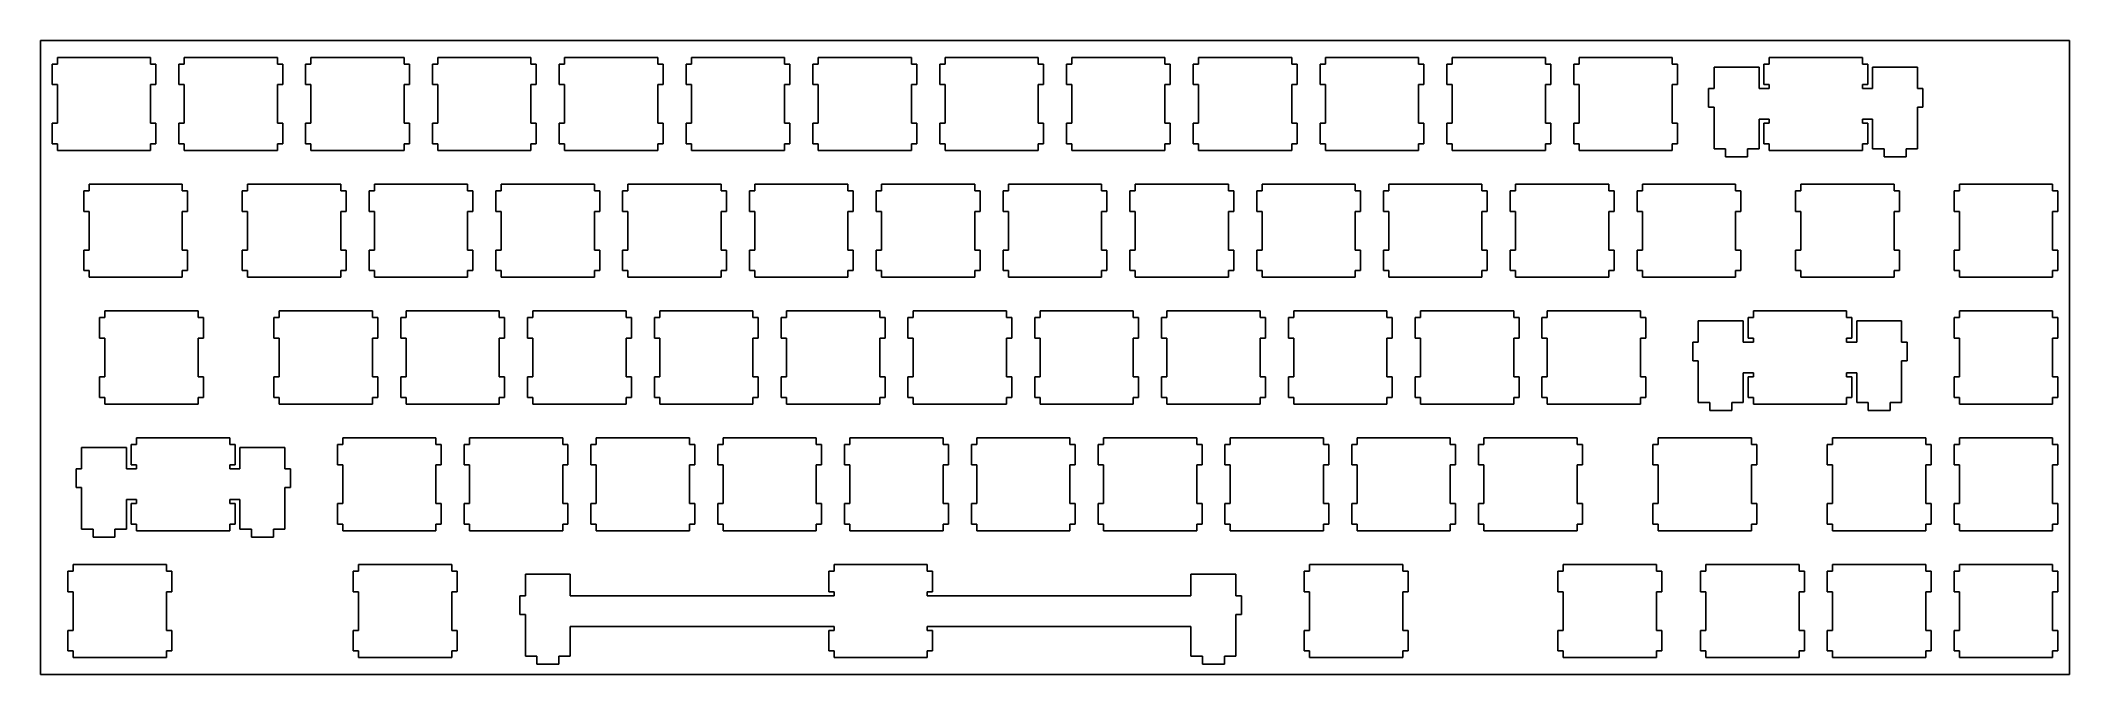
# Model space of a CAD drawing. Extents: x 0 to 305, y 0 to 96.
import ezdxf

# ---------------------------------------------------------------- set-up
doc = ezdxf.new("R2010")
doc.units = 0
doc.layers.get('0').update_dxf_attribs({"linetype": 'CONTINUOUS'})

msp = doc.modelspace()

# ---------------------------------------------------------------- linework, layer by layer
at = {"color": 0}
for p, q in [((0.09508, 95.5075), (304.895, 95.5075)), ((0.09508, 0.25769), (0.09508, 95.5075)), ((304.895, 95.5075), (304.895, 0.25769)), ((2.61965, 91.9826), (1.81901, 91.9826)), ((1.81901, 91.9826), (1.81901, 88.8834)), ((2.61965, 92.9831), (2.61965, 91.9826)), ((16.6192, 92.9831), (2.61965, 92.9831)), ((16.6192, 91.9826), (16.6192, 92.9831)), ((17.4198, 91.9826), (16.6192, 91.9826)), ((17.4198, 88.8834), (17.4198, 91.9826)), ((21.6697, 91.9826), (20.869, 91.9826)), ((20.869, 91.9826), (20.869, 88.8834)), ((21.6697, 92.9831), (21.6697, 91.9826)), ((35.669, 92.9831), (21.6697, 92.9831)), ((35.669, 91.9826), (35.669, 92.9831)), ((36.4698, 91.9826), (35.669, 91.9826)), ((36.4698, 88.8834), (36.4698, 91.9826)), ((40.7197, 91.9826), (39.9189, 91.9826)), ((39.9189, 91.9826), (39.9189, 88.8834)), ((40.7197, 92.9831), (40.7197, 91.9826)), ((54.719, 92.9831), (40.7197, 92.9831)), ((54.719, 91.9826), (54.719, 92.9831)), ((55.5198, 91.9826), (54.719, 91.9826)), ((55.5198, 88.8834), (55.5198, 91.9826)), ((59.7697, 91.9826), (58.9689, 91.9826)), ((58.9689, 91.9826), (58.9689, 88.8834)), ((59.7697, 92.9831), (59.7697, 91.9826)), ((73.769, 92.9831), (59.7697, 92.9831)), ((73.769, 91.9826), (73.769, 92.9831)), ((74.5698, 91.9826), (73.769, 91.9826)), ((74.5698, 88.8834), (74.5698, 91.9826)), ((78.8197, 91.9826), (78.0189, 91.9826)), ((78.0189, 91.9826), (78.0189, 88.8834)), ((78.8197, 92.9831), (78.8197, 91.9826)), ((92.819, 92.9831), (78.8197, 92.9831)), ((92.819, 91.9826), (92.819, 92.9831)), ((93.6184, 91.9826), (92.819, 91.9826)), ((93.6184, 88.8834), (93.6184, 91.9826)), ((97.8683, 91.9826), (97.0689, 91.9826)), ((97.0689, 91.9826), (97.0689, 88.8834)), ((97.8683, 92.9831), (97.8683, 91.9826)), ((111.869, 92.9831), (97.8683, 92.9831)), ((111.869, 91.9826), (111.869, 92.9831)), ((112.668, 91.9826), (111.869, 91.9826)), ((112.668, 88.8834), (112.668, 91.9826)), ((116.918, 91.9826), (116.119, 91.9826)), ((116.119, 91.9826), (116.119, 88.8834)), ((116.918, 92.9831), (116.918, 91.9826)), ((130.919, 92.9831), (116.918, 92.9831)), ((130.919, 91.9826), (130.919, 92.9831)), ((131.72, 91.9826), (130.919, 91.9826)), ((131.72, 88.8834), (131.72, 91.9826)), ((135.97, 91.9826), (135.169, 91.9826)), ((135.169, 91.9826), (135.169, 88.8834)), ((135.97, 92.9831), (135.97, 91.9826)), ((149.969, 92.9831), (135.97, 92.9831)), ((149.969, 91.9826), (149.969, 92.9831)), ((150.77, 91.9826), (149.969, 91.9826)), ((150.77, 88.8834), (150.77, 91.9826)), ((155.02, 91.9826), (154.219, 91.9826)), ((154.219, 91.9826), (154.219, 88.8834)), ((155.02, 92.9831), (155.02, 91.9826)), ((169.019, 92.9831), (155.02, 92.9831)), ((169.019, 91.9826), (169.019, 92.9831)), ((169.82, 91.9826), (169.019, 91.9826)), ((169.82, 88.8834), (169.82, 91.9826)), ((174.07, 91.9826), (173.269, 91.9826)), ((173.269, 91.9826), (173.269, 88.8834)), ((174.07, 92.9831), (174.07, 91.9826)), ((188.069, 92.9831), (174.07, 92.9831)), ((188.069, 91.9826), (188.069, 92.9831)), ((188.87, 91.9826), (188.069, 91.9826)), ((188.87, 88.8834), (188.87, 91.9826)), ((193.12, 91.9826), (192.319, 91.9826)), ((192.319, 91.9826), (192.319, 88.8834)), ((193.12, 92.9831), (193.12, 91.9826)), ((207.119, 92.9831), (193.12, 92.9831)), ((207.119, 91.9826), (207.119, 92.9831)), ((207.92, 91.9826), (207.119, 91.9826)), ((207.92, 88.8834), (207.92, 91.9826)), ((212.17, 91.9826), (211.369, 91.9826)), ((211.369, 91.9826), (211.369, 88.8834)), ((212.17, 92.9831), (212.17, 91.9826)), ((226.169, 92.9831), (212.17, 92.9831)), ((226.169, 91.9826), (226.169, 92.9831)), ((226.97, 91.9826), (226.169, 91.9826)), ((226.97, 88.8834), (226.97, 91.9826)), ((231.22, 91.9826), (230.419, 91.9826)), ((230.419, 91.9826), (230.419, 88.8834)), ((231.22, 92.9831), (231.22, 91.9826)), ((245.219, 92.9831), (231.22, 92.9831)), ((245.219, 91.9826), (245.219, 92.9831)), ((246.02, 91.9826), (245.219, 91.9826)), ((246.02, 88.8834), (246.02, 91.9826)), ((258.269, 91.5127), (251.52, 91.5127)), ((251.52, 91.5127), (251.52, 88.2826)), ((258.269, 88.2826), (258.269, 91.5127)), ((259.795, 91.9826), (258.994, 91.9826)), ((258.994, 91.9826), (258.994, 88.8834)), ((259.795, 92.9831), (259.795, 91.9826)), ((273.794, 92.9831), (259.795, 92.9831)), ((273.794, 91.9826), (273.794, 92.9831)), ((274.595, 91.9826), (273.794, 91.9826)), ((274.595, 88.8834), (274.595, 91.9826)), ((282.069, 91.5127), (275.32, 91.5127)), ((275.32, 91.5127), (275.32, 88.2826)), ((282.069, 88.2826), (282.069, 91.5127)), ((1.81901, 88.8834), (2.61965, 88.8834)), ((2.61965, 88.8834), (2.61965, 83.0834)), ((16.6192, 83.0834), (16.6192, 88.8834)), ((16.6192, 88.8834), (17.4198, 88.8834)), ((20.869, 88.8834), (21.6697, 88.8834)), ((21.6697, 88.8834), (21.6697, 83.0834)), ((35.669, 83.0834), (35.669, 88.8834)), ((35.669, 88.8834), (36.4698, 88.8834)), ((39.9189, 88.8834), (40.7197, 88.8834)), ((40.7197, 88.8834), (40.7197, 83.0834)), ((54.719, 83.0834), (54.719, 88.8834)), ((54.719, 88.8834), (55.5198, 88.8834)), ((58.9689, 88.8834), (59.7697, 88.8834)), ((59.7697, 88.8834), (59.7697, 83.0834)), ((73.769, 83.0834), (73.769, 88.8834)), ((73.769, 88.8834), (74.5698, 88.8834)), ((78.0189, 88.8834), (78.8197, 88.8834)), ((78.8197, 88.8834), (78.8197, 83.0834)), ((92.819, 83.0834), (92.819, 88.8834)), ((92.819, 88.8834), (93.6184, 88.8834)), ((97.0689, 88.8834), (97.8683, 88.8834)), ((97.8683, 88.8834), (97.8683, 83.0834)), ((111.869, 83.0834), (111.869, 88.8834)), ((111.869, 88.8834), (112.668, 88.8834)), ((116.119, 88.8834), (116.918, 88.8834)), ((116.918, 88.8834), (116.918, 83.0834)), ((130.919, 83.0834), (130.919, 88.8834)), ((130.919, 88.8834), (131.72, 88.8834)), ((135.169, 88.8834), (135.97, 88.8834)), ((135.97, 88.8834), (135.97, 83.0834)), ((149.969, 83.0834), (149.969, 88.8834)), ((149.969, 88.8834), (150.77, 88.8834)), ((154.219, 88.8834), (155.02, 88.8834)), ((155.02, 88.8834), (155.02, 83.0834)), ((169.019, 83.0834), (169.019, 88.8834)), ((169.019, 88.8834), (169.82, 88.8834)), ((173.269, 88.8834), (174.07, 88.8834)), ((174.07, 88.8834), (174.07, 83.0834)), ((188.069, 83.0834), (188.069, 88.8834)), ((188.069, 88.8834), (188.87, 88.8834)), ((192.319, 88.8834), (193.12, 88.8834)), ((193.12, 88.8834), (193.12, 83.0834)), ((207.119, 83.0834), (207.119, 88.8834)), ((207.119, 88.8834), (207.92, 88.8834)), ((211.369, 88.8834), (212.17, 88.8834)), ((212.17, 88.8834), (212.17, 83.0834)), ((226.169, 83.0834), (226.169, 88.8834)), ((226.169, 88.8834), (226.97, 88.8834)), ((230.419, 88.8834), (231.22, 88.8834)), ((231.22, 88.8834), (231.22, 83.0834)), ((245.219, 83.0834), (245.219, 88.8834)), ((245.219, 88.8834), (246.02, 88.8834)), ((258.994, 88.8834), (259.795, 88.8834)), ((259.795, 88.8834), (259.795, 88.2826)), ((273.794, 88.2826), (273.794, 88.8834)), ((273.794, 88.8834), (274.595, 88.8834)), ((251.52, 88.2826), (250.694, 88.2826)), ((250.694, 88.2826), (250.694, 85.4837)), ((250.694, 85.4837), (251.52, 85.4837)), ((251.52, 85.4837), (251.52, 79.2138)), ((259.795, 88.2826), (258.269, 88.2826)), ((275.32, 88.2826), (273.794, 88.2826)), ((282.895, 88.2826), (282.069, 88.2826)), ((282.069, 79.2138), (282.069, 85.4837)), ((282.069, 85.4837), (282.895, 85.4837)), ((282.895, 85.4837), (282.895, 88.2826)), ((2.61965, 83.0834), (1.81901, 83.0834)), ((1.81901, 83.0834), (1.81901, 79.9828)), ((17.4198, 83.0834), (16.6192, 83.0834)), ((17.4198, 79.9828), (17.4198, 83.0834)), ((21.6697, 83.0834), (20.869, 83.0834)), ((20.869, 83.0834), (20.869, 79.9828)), ((36.4698, 83.0834), (35.669, 83.0834)), ((36.4698, 79.9828), (36.4698, 83.0834)), ((40.7197, 83.0834), (39.9189, 83.0834)), ((39.9189, 83.0834), (39.9189, 79.9828)), ((55.5198, 83.0834), (54.719, 83.0834)), ((55.5198, 79.9828), (55.5198, 83.0834)), ((59.7697, 83.0834), (58.9689, 83.0834)), ((58.9689, 83.0834), (58.9689, 79.9828)), ((74.5698, 83.0834), (73.769, 83.0834)), ((74.5698, 79.9828), (74.5698, 83.0834)), ((78.8197, 83.0834), (78.0189, 83.0834)), ((78.0189, 83.0834), (78.0189, 79.9828)), ((93.6184, 83.0834), (92.819, 83.0834)), ((93.6184, 79.9828), (93.6184, 83.0834)), ((97.8683, 83.0834), (97.0689, 83.0834)), ((97.0689, 83.0834), (97.0689, 79.9828)), ((112.668, 83.0834), (111.869, 83.0834)), ((112.668, 79.9828), (112.668, 83.0834)), ((116.918, 83.0834), (116.119, 83.0834)), ((116.119, 83.0834), (116.119, 79.9828)), ((131.72, 83.0834), (130.919, 83.0834)), ((131.72, 79.9828), (131.72, 83.0834)), ((135.97, 83.0834), (135.169, 83.0834)), ((135.169, 83.0834), (135.169, 79.9828)), ((150.77, 83.0834), (149.969, 83.0834)), ((150.77, 79.9828), (150.77, 83.0834)), ((155.02, 83.0834), (154.219, 83.0834)), ((154.219, 83.0834), (154.219, 79.9828)), ((169.82, 83.0834), (169.019, 83.0834)), ((169.82, 79.9828), (169.82, 83.0834)), ((174.07, 83.0834), (173.269, 83.0834)), ((173.269, 83.0834), (173.269, 79.9828)), ((188.87, 83.0834), (188.069, 83.0834)), ((188.87, 79.9828), (188.87, 83.0834)), ((193.12, 83.0834), (192.319, 83.0834)), ((192.319, 83.0834), (192.319, 79.9828)), ((207.92, 83.0834), (207.119, 83.0834)), ((207.92, 79.9828), (207.92, 83.0834)), ((212.17, 83.0834), (211.369, 83.0834)), ((211.369, 83.0834), (211.369, 79.9828)), ((226.97, 83.0834), (226.169, 83.0834)), ((226.97, 79.9828), (226.97, 83.0834)), ((231.22, 83.0834), (230.419, 83.0834)), ((230.419, 83.0834), (230.419, 79.9828)), ((246.02, 83.0834), (245.219, 83.0834)), ((246.02, 79.9828), (246.02, 83.0834)), ((258.269, 79.2138), (258.269, 83.6828)), ((258.269, 83.6828), (259.795, 83.6828)), ((259.795, 83.0834), (258.994, 83.0834)), ((258.994, 83.0834), (258.994, 79.9828)), ((259.795, 83.6828), (259.795, 83.0834)), ((273.794, 83.0834), (273.794, 83.6828)), ((273.794, 83.6828), (275.32, 83.6828)), ((274.595, 83.0834), (273.794, 83.0834)), ((274.595, 79.9828), (274.595, 83.0834)), ((275.32, 83.6828), (275.32, 79.2138)), ((1.81901, 79.9828), (2.61965, 79.9828)), ((2.61965, 79.9828), (2.61965, 78.9838)), ((16.6192, 78.9838), (16.6192, 79.9828)), ((16.6192, 79.9828), (17.4198, 79.9828)), ((20.869, 79.9828), (21.6697, 79.9828)), ((21.6697, 79.9828), (21.6697, 78.9838)), ((35.669, 78.9838), (35.669, 79.9828)), ((35.669, 79.9828), (36.4698, 79.9828)), ((39.9189, 79.9828), (40.7197, 79.9828)), ((40.7197, 79.9828), (40.7197, 78.9838)), ((54.719, 78.9838), (54.719, 79.9828)), ((54.719, 79.9828), (55.5198, 79.9828)), ((58.9689, 79.9828), (59.7697, 79.9828)), ((59.7697, 79.9828), (59.7697, 78.9838)), ((73.769, 78.9838), (73.769, 79.9828)), ((73.769, 79.9828), (74.5698, 79.9828)), ((78.0189, 79.9828), (78.8197, 79.9828)), ((78.8197, 79.9828), (78.8197, 78.9838)), ((92.819, 78.9838), (92.819, 79.9828)), ((92.819, 79.9828), (93.6184, 79.9828)), ((97.0689, 79.9828), (97.8683, 79.9828)), ((97.8683, 79.9828), (97.8683, 78.9838)), ((111.869, 78.9838), (111.869, 79.9828)), ((111.869, 79.9828), (112.668, 79.9828)), ((116.119, 79.9828), (116.918, 79.9828)), ((116.918, 79.9828), (116.918, 78.9838)), ((130.919, 78.9838), (130.919, 79.9828)), ((130.919, 79.9828), (131.72, 79.9828)), ((135.169, 79.9828), (135.97, 79.9828)), ((135.97, 79.9828), (135.97, 78.9838)), ((149.969, 78.9838), (149.969, 79.9828)), ((149.969, 79.9828), (150.77, 79.9828)), ((154.219, 79.9828), (155.02, 79.9828)), ((155.02, 79.9828), (155.02, 78.9838)), ((169.019, 78.9838), (169.019, 79.9828)), ((169.019, 79.9828), (169.82, 79.9828)), ((173.269, 79.9828), (174.07, 79.9828)), ((174.07, 79.9828), (174.07, 78.9838)), ((188.069, 78.9838), (188.069, 79.9828)), ((188.069, 79.9828), (188.87, 79.9828)), ((192.319, 79.9828), (193.12, 79.9828)), ((193.12, 79.9828), (193.12, 78.9838)), ((207.119, 78.9838), (207.119, 79.9828)), ((207.119, 79.9828), (207.92, 79.9828)), ((211.369, 79.9828), (212.17, 79.9828)), ((212.17, 79.9828), (212.17, 78.9838)), ((226.169, 78.9838), (226.169, 79.9828)), ((226.169, 79.9828), (226.97, 79.9828)), ((230.419, 79.9828), (231.22, 79.9828)), ((231.22, 79.9828), (231.22, 78.9838)), ((245.219, 78.9838), (245.219, 79.9828)), ((245.219, 79.9828), (246.02, 79.9828)), ((258.994, 79.9828), (259.795, 79.9828)), ((259.795, 79.9828), (259.795, 78.9838)), ((273.794, 78.9838), (273.794, 79.9828)), ((273.794, 79.9828), (274.595, 79.9828)), ((2.61965, 78.9838), (16.6192, 78.9838)), ((21.6697, 78.9838), (35.669, 78.9838)), ((40.7197, 78.9838), (54.719, 78.9838)), ((59.7697, 78.9838), (73.769, 78.9838)), ((78.8197, 78.9838), (92.819, 78.9838)), ((97.8683, 78.9838), (111.869, 78.9838)), ((116.918, 78.9838), (130.919, 78.9838)), ((135.97, 78.9838), (149.969, 78.9838)), ((155.02, 78.9838), (169.019, 78.9838)), ((174.07, 78.9838), (188.069, 78.9838)), ((193.12, 78.9838), (207.119, 78.9838)), ((212.17, 78.9838), (226.169, 78.9838)), ((231.22, 78.9838), (245.219, 78.9838)), ((251.52, 79.2138), (253.243, 79.2138)), ((253.243, 79.2138), (253.243, 78.0136)), ((253.243, 78.0136), (256.544, 78.0136)), ((256.544, 78.0136), (256.544, 79.2138)), ((256.544, 79.2138), (258.269, 79.2138)), ((259.795, 78.9838), (273.794, 78.9838)), ((275.32, 79.2138), (277.045, 79.2138)), ((277.045, 79.2138), (277.045, 78.0136)), ((277.045, 78.0136), (280.344, 78.0136)), ((280.344, 78.0136), (280.344, 79.2138)), ((280.344, 79.2138), (282.069, 79.2138)), ((7.38216, 73.9331), (7.38216, 72.9326)), ((21.3817, 73.9331), (7.38216, 73.9331)), ((21.3817, 72.9326), (21.3817, 73.9331)), ((31.1947, 73.9331), (31.1947, 72.9326)), ((45.194, 73.9331), (31.1947, 73.9331)), ((45.194, 72.9326), (45.194, 73.9331)), ((50.2447, 73.9331), (50.2447, 72.9326)), ((64.244, 73.9331), (50.2447, 73.9331)), ((64.244, 72.9326), (64.244, 73.9331)), ((69.2947, 73.9331), (69.2947, 72.9326)), ((83.294, 73.9331), (69.2947, 73.9331)), ((83.294, 72.9326), (83.294, 73.9331)), ((88.3447, 73.9331), (88.3447, 72.9326)), ((102.344, 73.9331), (88.3447, 73.9331)), ((102.344, 72.9326), (102.344, 73.9331)), ((107.395, 73.9331), (107.395, 72.9326)), ((121.394, 73.9331), (107.395, 73.9331)), ((121.394, 72.9326), (121.394, 73.9331)), ((126.445, 73.9331), (126.445, 72.9326)), ((140.444, 73.9331), (126.445, 73.9331)), ((140.444, 72.9326), (140.444, 73.9331)), ((145.495, 73.9331), (145.495, 72.9326)), ((159.494, 73.9331), (145.495, 73.9331)), ((159.494, 72.9326), (159.494, 73.9331)), ((164.545, 73.9331), (164.545, 72.9326)), ((178.544, 73.9331), (164.545, 73.9331)), ((178.544, 72.9326), (178.544, 73.9331)), ((183.595, 73.9331), (183.595, 72.9326)), ((197.594, 73.9331), (183.595, 73.9331)), ((197.594, 72.9326), (197.594, 73.9331)), ((202.645, 73.9331), (202.645, 72.9326)), ((216.644, 73.9331), (202.645, 73.9331)), ((216.644, 72.9326), (216.644, 73.9331)), ((221.695, 73.9331), (221.695, 72.9326)), ((235.694, 73.9331), (221.695, 73.9331)), ((235.694, 72.9326), (235.694, 73.9331)), ((240.745, 73.9331), (240.745, 72.9326)), ((254.744, 73.9331), (240.745, 73.9331)), ((254.744, 72.9326), (254.744, 73.9331)), ((264.557, 73.9331), (264.557, 72.9326)), ((278.557, 73.9331), (264.557, 73.9331)), ((278.557, 72.9326), (278.557, 73.9331)), ((288.37, 73.9331), (288.37, 72.9326)), ((302.369, 73.9331), (288.37, 73.9331)), ((302.369, 72.9326), (302.369, 73.9331)), ((7.38216, 72.9326), (6.58153, 72.9326)), ((6.58153, 72.9326), (6.58153, 69.8334)), ((22.1809, 72.9326), (21.3817, 72.9326)), ((22.1809, 69.8334), (22.1809, 72.9326)), ((31.1947, 72.9326), (30.394, 72.9326)), ((30.394, 72.9326), (30.394, 69.8334)), ((45.9948, 72.9326), (45.194, 72.9326)), ((45.9948, 69.8334), (45.9948, 72.9326)), ((50.2447, 72.9326), (49.4439, 72.9326)), ((49.4439, 72.9326), (49.4439, 69.8334)), ((65.0448, 72.9326), (64.244, 72.9326)), ((65.0448, 69.8334), (65.0448, 72.9326)), ((69.2947, 72.9326), (68.4939, 72.9326)), ((68.4939, 72.9326), (68.4939, 69.8334)), ((84.0948, 72.9326), (83.294, 72.9326)), ((84.0948, 69.8334), (84.0948, 72.9326)), ((88.3447, 72.9326), (87.5439, 72.9326)), ((87.5439, 72.9326), (87.5439, 69.8334)), ((103.145, 72.9326), (102.344, 72.9326)), ((103.145, 69.8334), (103.145, 72.9326)), ((107.395, 72.9326), (106.594, 72.9326)), ((106.594, 72.9326), (106.594, 69.8334)), ((122.195, 72.9326), (121.394, 72.9326)), ((122.195, 69.8334), (122.195, 72.9326)), ((126.445, 72.9326), (125.644, 72.9326)), ((125.644, 72.9326), (125.644, 69.8334)), ((141.245, 72.9326), (140.444, 72.9326)), ((141.245, 69.8334), (141.245, 72.9326)), ((145.495, 72.9326), (144.694, 72.9326)), ((144.694, 72.9326), (144.694, 69.8334)), ((160.295, 72.9326), (159.494, 72.9326)), ((160.295, 69.8334), (160.295, 72.9326)), ((164.545, 72.9326), (163.744, 72.9326)), ((163.744, 72.9326), (163.744, 69.8334)), ((179.345, 72.9326), (178.544, 72.9326)), ((179.345, 69.8334), (179.345, 72.9326)), ((183.595, 72.9326), (182.794, 72.9326)), ((182.794, 72.9326), (182.794, 69.8334)), ((198.395, 72.9326), (197.594, 72.9326)), ((198.395, 69.8334), (198.395, 72.9326)), ((202.645, 72.9326), (201.844, 72.9326)), ((201.844, 72.9326), (201.844, 69.8334)), ((217.445, 72.9326), (216.644, 72.9326)), ((217.445, 69.8334), (217.445, 72.9326)), ((221.695, 72.9326), (220.894, 72.9326)), ((220.894, 72.9326), (220.894, 69.8334)), ((236.495, 72.9326), (235.694, 72.9326)), ((236.495, 69.8334), (236.495, 72.9326)), ((240.745, 72.9326), (239.944, 72.9326)), ((239.944, 72.9326), (239.944, 69.8334)), ((255.545, 72.9326), (254.744, 72.9326)), ((255.545, 69.8334), (255.545, 72.9326)), ((264.557, 72.9326), (263.756, 72.9326)), ((263.756, 72.9326), (263.756, 69.8334)), ((279.356, 72.9326), (278.557, 72.9326)), ((279.356, 69.8334), (279.356, 72.9326)), ((288.37, 72.9326), (287.569, 72.9326)), ((287.569, 72.9326), (287.569, 69.8334)), ((303.17, 72.9326), (302.369, 72.9326)), ((303.17, 69.8334), (303.17, 72.9326)), ((6.58153, 69.8334), (7.38216, 69.8334)), ((7.38216, 69.8334), (7.38216, 64.0334)), ((21.3817, 64.0334), (21.3817, 69.8334)), ((21.3817, 69.8334), (22.1809, 69.8334)), ((30.394, 69.8334), (31.1947, 69.8334)), ((31.1947, 69.8334), (31.1947, 64.0334)), ((45.194, 64.0334), (45.194, 69.8334)), ((45.194, 69.8334), (45.9948, 69.8334)), ((49.4439, 69.8334), (50.2447, 69.8334)), ((50.2447, 69.8334), (50.2447, 64.0334)), ((64.244, 64.0334), (64.244, 69.8334)), ((64.244, 69.8334), (65.0448, 69.8334)), ((68.4939, 69.8334), (69.2947, 69.8334)), ((69.2947, 69.8334), (69.2947, 64.0334)), ((83.294, 64.0334), (83.294, 69.8334)), ((83.294, 69.8334), (84.0948, 69.8334)), ((87.5439, 69.8334), (88.3447, 69.8334)), ((88.3447, 69.8334), (88.3447, 64.0334)), ((102.344, 64.0334), (102.344, 69.8334)), ((102.344, 69.8334), (103.145, 69.8334)), ((106.594, 69.8334), (107.395, 69.8334)), ((107.395, 69.8334), (107.395, 64.0334)), ((121.394, 64.0334), (121.394, 69.8334)), ((121.394, 69.8334), (122.195, 69.8334)), ((125.644, 69.8334), (126.445, 69.8334)), ((126.445, 69.8334), (126.445, 64.0334)), ((140.444, 64.0334), (140.444, 69.8334)), ((140.444, 69.8334), (141.245, 69.8334)), ((144.694, 69.8334), (145.495, 69.8334)), ((145.495, 69.8334), (145.495, 64.0334)), ((159.494, 64.0334), (159.494, 69.8334)), ((159.494, 69.8334), (160.295, 69.8334)), ((163.744, 69.8334), (164.545, 69.8334)), ((164.545, 69.8334), (164.545, 64.0334)), ((178.544, 64.0334), (178.544, 69.8334)), ((178.544, 69.8334), (179.345, 69.8334)), ((182.794, 69.8334), (183.595, 69.8334)), ((183.595, 69.8334), (183.595, 64.0334)), ((197.594, 64.0334), (197.594, 69.8334)), ((197.594, 69.8334), (198.395, 69.8334)), ((201.844, 69.8334), (202.645, 69.8334)), ((202.645, 69.8334), (202.645, 64.0334)), ((216.644, 64.0334), (216.644, 69.8334)), ((216.644, 69.8334), (217.445, 69.8334)), ((220.894, 69.8334), (221.695, 69.8334)), ((221.695, 69.8334), (221.695, 64.0334)), ((235.694, 64.0334), (235.694, 69.8334)), ((235.694, 69.8334), (236.495, 69.8334)), ((239.944, 69.8334), (240.745, 69.8334)), ((240.745, 69.8334), (240.745, 64.0334)), ((254.744, 64.0334), (254.744, 69.8334)), ((254.744, 69.8334), (255.545, 69.8334)), ((263.756, 69.8334), (264.557, 69.8334)), ((264.557, 69.8334), (264.557, 64.0334)), ((278.557, 64.0334), (278.557, 69.8334)), ((278.557, 69.8334), (279.356, 69.8334)), ((287.569, 69.8334), (288.37, 69.8334)), ((288.37, 69.8334), (288.37, 64.0334)), ((302.369, 64.0334), (302.369, 69.8334)), ((302.369, 69.8334), (303.17, 69.8334)), ((7.38216, 64.0334), (6.58153, 64.0334)), ((6.58153, 64.0334), (6.58153, 60.9328)), ((22.1809, 64.0334), (21.3817, 64.0334)), ((22.1809, 60.9328), (22.1809, 64.0334)), ((31.1947, 64.0334), (30.394, 64.0334)), ((30.394, 64.0334), (30.394, 60.9328)), ((45.9948, 64.0334), (45.194, 64.0334)), ((45.9948, 60.9328), (45.9948, 64.0334)), ((50.2447, 64.0334), (49.4439, 64.0334)), ((49.4439, 64.0334), (49.4439, 60.9328)), ((65.0448, 64.0334), (64.244, 64.0334)), ((65.0448, 60.9328), (65.0448, 64.0334)), ((69.2947, 64.0334), (68.4939, 64.0334)), ((68.4939, 64.0334), (68.4939, 60.9328)), ((84.0948, 64.0334), (83.294, 64.0334)), ((84.0948, 60.9328), (84.0948, 64.0334)), ((88.3447, 64.0334), (87.5439, 64.0334)), ((87.5439, 64.0334), (87.5439, 60.9328)), ((103.145, 64.0334), (102.344, 64.0334)), ((103.145, 60.9328), (103.145, 64.0334)), ((107.395, 64.0334), (106.594, 64.0334)), ((106.594, 64.0334), (106.594, 60.9328)), ((122.195, 64.0334), (121.394, 64.0334)), ((122.195, 60.9328), (122.195, 64.0334)), ((126.445, 64.0334), (125.644, 64.0334)), ((125.644, 64.0334), (125.644, 60.9328)), ((141.245, 64.0334), (140.444, 64.0334)), ((141.245, 60.9328), (141.245, 64.0334)), ((145.495, 64.0334), (144.694, 64.0334)), ((144.694, 64.0334), (144.694, 60.9328)), ((160.295, 64.0334), (159.494, 64.0334)), ((160.295, 60.9328), (160.295, 64.0334)), ((164.545, 64.0334), (163.744, 64.0334)), ((163.744, 64.0334), (163.744, 60.9328)), ((179.345, 64.0334), (178.544, 64.0334)), ((179.345, 60.9328), (179.345, 64.0334)), ((183.595, 64.0334), (182.794, 64.0334)), ((182.794, 64.0334), (182.794, 60.9328)), ((198.395, 64.0334), (197.594, 64.0334)), ((198.395, 60.9328), (198.395, 64.0334)), ((202.645, 64.0334), (201.844, 64.0334)), ((201.844, 64.0334), (201.844, 60.9328)), ((217.445, 64.0334), (216.644, 64.0334)), ((217.445, 60.9328), (217.445, 64.0334)), ((221.695, 64.0334), (220.894, 64.0334)), ((220.894, 64.0334), (220.894, 60.9328)), ((236.495, 64.0334), (235.694, 64.0334)), ((236.495, 60.9328), (236.495, 64.0334)), ((240.745, 64.0334), (239.944, 64.0334)), ((239.944, 64.0334), (239.944, 60.9328)), ((255.545, 64.0334), (254.744, 64.0334)), ((255.545, 60.9328), (255.545, 64.0334)), ((264.557, 64.0334), (263.756, 64.0334)), ((263.756, 64.0334), (263.756, 60.9328)), ((279.356, 64.0334), (278.557, 64.0334)), ((279.356, 60.9328), (279.356, 64.0334)), ((288.37, 64.0334), (287.569, 64.0334)), ((287.569, 64.0334), (287.569, 60.9328)), ((303.17, 64.0334), (302.369, 64.0334)), ((303.17, 60.9328), (303.17, 64.0334)), ((6.58153, 60.9328), (7.38216, 60.9328)), ((7.38216, 60.9328), (7.38216, 59.9338)), ((7.38216, 59.9338), (21.3817, 59.9338)), ((21.3817, 59.9338), (21.3817, 60.9328)), ((21.3817, 60.9328), (22.1809, 60.9328)), ((30.394, 60.9328), (31.1947, 60.9328)), ((31.1947, 60.9328), (31.1947, 59.9338)), ((31.1947, 59.9338), (45.194, 59.9338)), ((45.194, 59.9338), (45.194, 60.9328)), ((45.194, 60.9328), (45.9948, 60.9328)), ((49.4439, 60.9328), (50.2447, 60.9328)), ((50.2447, 60.9328), (50.2447, 59.9338)), ((50.2447, 59.9338), (64.244, 59.9338)), ((64.244, 59.9338), (64.244, 60.9328)), ((64.244, 60.9328), (65.0448, 60.9328)), ((68.4939, 60.9328), (69.2947, 60.9328)), ((69.2947, 60.9328), (69.2947, 59.9338)), ((69.2947, 59.9338), (83.294, 59.9338)), ((83.294, 59.9338), (83.294, 60.9328)), ((83.294, 60.9328), (84.0948, 60.9328)), ((87.5439, 60.9328), (88.3447, 60.9328)), ((88.3447, 60.9328), (88.3447, 59.9338)), ((88.3447, 59.9338), (102.344, 59.9338)), ((102.344, 59.9338), (102.344, 60.9328)), ((102.344, 60.9328), (103.145, 60.9328)), ((106.594, 60.9328), (107.395, 60.9328)), ((107.395, 60.9328), (107.395, 59.9338)), ((107.395, 59.9338), (121.394, 59.9338)), ((121.394, 59.9338), (121.394, 60.9328)), ((121.394, 60.9328), (122.195, 60.9328)), ((125.644, 60.9328), (126.445, 60.9328)), ((126.445, 60.9328), (126.445, 59.9338)), ((126.445, 59.9338), (140.444, 59.9338)), ((140.444, 59.9338), (140.444, 60.9328)), ((140.444, 60.9328), (141.245, 60.9328)), ((144.694, 60.9328), (145.495, 60.9328)), ((145.495, 60.9328), (145.495, 59.9338)), ((145.495, 59.9338), (159.494, 59.9338)), ((159.494, 59.9338), (159.494, 60.9328)), ((159.494, 60.9328), (160.295, 60.9328)), ((163.744, 60.9328), (164.545, 60.9328)), ((164.545, 60.9328), (164.545, 59.9338)), ((164.545, 59.9338), (178.544, 59.9338)), ((178.544, 59.9338), (178.544, 60.9328)), ((178.544, 60.9328), (179.345, 60.9328)), ((182.794, 60.9328), (183.595, 60.9328)), ((183.595, 60.9328), (183.595, 59.9338)), ((183.595, 59.9338), (197.594, 59.9338)), ((197.594, 59.9338), (197.594, 60.9328)), ((197.594, 60.9328), (198.395, 60.9328)), ((201.844, 60.9328), (202.645, 60.9328)), ((202.645, 60.9328), (202.645, 59.9338)), ((202.645, 59.9338), (216.644, 59.9338)), ((216.644, 59.9338), (216.644, 60.9328)), ((216.644, 60.9328), (217.445, 60.9328)), ((220.894, 60.9328), (221.695, 60.9328)), ((221.695, 60.9328), (221.695, 59.9338)), ((221.695, 59.9338), (235.694, 59.9338)), ((235.694, 59.9338), (235.694, 60.9328)), ((235.694, 60.9328), (236.495, 60.9328)), ((239.944, 60.9328), (240.745, 60.9328)), ((240.745, 60.9328), (240.745, 59.9338)), ((240.745, 59.9338), (254.744, 59.9338)), ((254.744, 59.9338), (254.744, 60.9328)), ((254.744, 60.9328), (255.545, 60.9328)), ((263.756, 60.9328), (264.557, 60.9328)), ((264.557, 60.9328), (264.557, 59.9338)), ((264.557, 59.9338), (278.557, 59.9338)), ((278.557, 59.9338), (278.557, 60.9328)), ((278.557, 60.9328), (279.356, 60.9328)), ((287.569, 60.9328), (288.37, 60.9328)), ((288.37, 60.9328), (288.37, 59.9338)), ((288.37, 59.9338), (302.369, 59.9338)), ((302.369, 59.9338), (302.369, 60.9328)), ((302.369, 60.9328), (303.17, 60.9328)), ((9.76203, 54.8831), (9.76203, 53.8826)), ((23.7629, 54.8831), (9.76203, 54.8831)), ((23.7629, 53.8826), (23.7629, 54.8831)), ((35.9572, 54.8831), (35.9572, 53.8826)), ((49.9565, 54.8831), (35.9572, 54.8831)), ((49.9565, 53.8826), (49.9565, 54.8831)), ((55.0072, 54.8831), (55.0072, 53.8826)), ((69.0065, 54.8831), (55.0072, 54.8831)), ((69.0065, 53.8826), (69.0065, 54.8831)), ((74.0572, 54.8831), (74.0572, 53.8826)), ((88.0565, 54.8831), (74.0572, 54.8831)), ((88.0565, 53.8826), (88.0565, 54.8831)), ((93.1072, 54.8831), (93.1072, 53.8826)), ((107.107, 54.8831), (93.1072, 54.8831)), ((107.107, 53.8826), (107.107, 54.8831)), ((112.157, 54.8831), (112.157, 53.8826)), ((126.157, 54.8831), (112.157, 54.8831)), ((126.157, 53.8826), (126.157, 54.8831)), ((131.207, 54.8831), (131.207, 53.8826)), ((145.207, 54.8831), (131.207, 54.8831)), ((145.207, 53.8826), (145.207, 54.8831)), ((150.257, 54.8831), (150.257, 53.8826)), ((164.257, 54.8831), (150.257, 54.8831)), ((164.257, 53.8826), (164.257, 54.8831)), ((169.307, 54.8831), (169.307, 53.8826)), ((183.307, 54.8831), (169.307, 54.8831)), ((183.307, 53.8826), (183.307, 54.8831)), ((188.357, 54.8831), (188.357, 53.8826)), ((202.357, 54.8831), (188.357, 54.8831)), ((202.357, 53.8826), (202.357, 54.8831)), ((207.407, 54.8831), (207.407, 53.8826)), ((221.407, 54.8831), (207.407, 54.8831)), ((221.407, 53.8826), (221.407, 54.8831)), ((226.457, 54.8831), (226.457, 53.8826)), ((240.457, 54.8831), (226.457, 54.8831)), ((240.457, 53.8826), (240.457, 54.8831)), ((257.412, 54.8831), (257.412, 53.8826)), ((271.413, 54.8831), (257.412, 54.8831)), ((271.413, 53.8826), (271.413, 54.8831)), ((288.37, 54.8831), (288.37, 53.8826)), ((302.369, 54.8831), (288.37, 54.8831)), ((302.369, 53.8826), (302.369, 54.8831)), ((9.76203, 53.8826), (8.96278, 53.8826)), ((8.96278, 53.8826), (8.96278, 50.7834)), ((24.5622, 53.8826), (23.7629, 53.8826)), ((24.5622, 50.7834), (24.5622, 53.8826)), ((35.9572, 53.8826), (35.1565, 53.8826)), ((35.1565, 53.8826), (35.1565, 50.7834)), ((50.7559, 53.8826), (49.9565, 53.8826)), ((50.7559, 50.7834), (50.7559, 53.8826)), ((55.0072, 53.8826), (54.2064, 53.8826)), ((54.2064, 53.8826), (54.2064, 50.7834)), ((69.8059, 53.8826), (69.0065, 53.8826)), ((69.8059, 50.7834), (69.8059, 53.8826)), ((74.0572, 53.8826), (73.2564, 53.8826)), ((73.2564, 53.8826), (73.2564, 50.7834)), ((88.8559, 53.8826), (88.0565, 53.8826)), ((88.8559, 50.7834), (88.8559, 53.8826)), ((93.1072, 53.8826), (92.3064, 53.8826)), ((92.3064, 53.8826), (92.3064, 50.7834)), ((107.906, 53.8826), (107.107, 53.8826)), ((107.906, 50.7834), (107.906, 53.8826)), ((112.157, 53.8826), (111.356, 53.8826)), ((111.356, 53.8826), (111.356, 50.7834)), ((126.956, 53.8826), (126.157, 53.8826)), ((126.956, 50.7834), (126.956, 53.8826)), ((131.207, 53.8826), (130.406, 53.8826)), ((130.406, 53.8826), (130.406, 50.7834)), ((146.006, 53.8826), (145.207, 53.8826)), ((146.006, 50.7834), (146.006, 53.8826)), ((150.257, 53.8826), (149.456, 53.8826)), ((149.456, 53.8826), (149.456, 50.7834)), ((165.056, 53.8826), (164.257, 53.8826)), ((165.056, 50.7834), (165.056, 53.8826)), ((169.307, 53.8826), (168.506, 53.8826)), ((168.506, 53.8826), (168.506, 50.7834)), ((184.106, 53.8826), (183.307, 53.8826)), ((184.106, 50.7834), (184.106, 53.8826)), ((188.357, 53.8826), (187.556, 53.8826)), ((187.556, 53.8826), (187.556, 50.7834)), ((203.156, 53.8826), (202.357, 53.8826)), ((203.156, 50.7834), (203.156, 53.8826)), ((207.407, 53.8826), (206.606, 53.8826)), ((206.606, 53.8826), (206.606, 50.7834)), ((222.206, 53.8826), (221.407, 53.8826)), ((222.206, 50.7834), (222.206, 53.8826)), ((226.457, 53.8826), (225.656, 53.8826)), ((225.656, 53.8826), (225.656, 50.7834)), ((241.256, 53.8826), (240.457, 53.8826)), ((241.256, 50.7834), (241.256, 53.8826)), ((255.888, 53.4127), (249.137, 53.4127)), ((249.137, 53.4127), (249.137, 50.1826)), ((255.888, 50.1826), (255.888, 53.4127)), ((257.412, 53.8826), (256.611, 53.8826)), ((256.611, 53.8826), (256.611, 50.7834)), ((272.212, 53.8826), (271.413, 53.8826)), ((272.212, 50.7834), (272.212, 53.8826)), ((279.688, 53.4127), (272.937, 53.4127)), ((272.937, 53.4127), (272.937, 50.1826)), ((279.688, 50.1826), (279.688, 53.4127)), ((288.37, 53.8826), (287.569, 53.8826)), ((287.569, 53.8826), (287.569, 50.7834)), ((303.17, 53.8826), (302.369, 53.8826)), ((303.17, 50.7834), (303.17, 53.8826)), ((8.96278, 50.7834), (9.76203, 50.7834)), ((9.76203, 50.7834), (9.76203, 44.9834)), ((23.7629, 44.9834), (23.7629, 50.7834)), ((23.7629, 50.7834), (24.5622, 50.7834)), ((35.1565, 50.7834), (35.9572, 50.7834)), ((35.9572, 50.7834), (35.9572, 44.9834)), ((49.9565, 44.9834), (49.9565, 50.7834)), ((49.9565, 50.7834), (50.7559, 50.7834)), ((54.2064, 50.7834), (55.0072, 50.7834)), ((55.0072, 50.7834), (55.0072, 44.9834)), ((69.0065, 44.9834), (69.0065, 50.7834)), ((69.0065, 50.7834), (69.8059, 50.7834)), ((73.2564, 50.7834), (74.0572, 50.7834)), ((74.0572, 50.7834), (74.0572, 44.9834)), ((88.0565, 44.9834), (88.0565, 50.7834)), ((88.0565, 50.7834), (88.8559, 50.7834)), ((92.3064, 50.7834), (93.1072, 50.7834)), ((93.1072, 50.7834), (93.1072, 44.9834)), ((107.107, 44.9834), (107.107, 50.7834)), ((107.107, 50.7834), (107.906, 50.7834)), ((111.356, 50.7834), (112.157, 50.7834)), ((112.157, 50.7834), (112.157, 44.9834)), ((126.157, 44.9834), (126.157, 50.7834)), ((126.157, 50.7834), (126.956, 50.7834)), ((130.406, 50.7834), (131.207, 50.7834)), ((131.207, 50.7834), (131.207, 44.9834)), ((145.207, 44.9834), (145.207, 50.7834)), ((145.207, 50.7834), (146.006, 50.7834)), ((149.456, 50.7834), (150.257, 50.7834)), ((150.257, 50.7834), (150.257, 44.9834)), ((164.257, 44.9834), (164.257, 50.7834)), ((164.257, 50.7834), (165.056, 50.7834)), ((168.506, 50.7834), (169.307, 50.7834)), ((169.307, 50.7834), (169.307, 44.9834)), ((183.307, 44.9834), (183.307, 50.7834)), ((183.307, 50.7834), (184.106, 50.7834)), ((187.556, 50.7834), (188.357, 50.7834)), ((188.357, 50.7834), (188.357, 44.9834)), ((202.357, 44.9834), (202.357, 50.7834)), ((202.357, 50.7834), (203.156, 50.7834)), ((206.606, 50.7834), (207.407, 50.7834)), ((207.407, 50.7834), (207.407, 44.9834)), ((221.407, 44.9834), (221.407, 50.7834)), ((221.407, 50.7834), (222.206, 50.7834)), ((225.656, 50.7834), (226.457, 50.7834)), ((226.457, 50.7834), (226.457, 44.9834)), ((240.457, 44.9834), (240.457, 50.7834)), ((240.457, 50.7834), (241.256, 50.7834)), ((249.137, 50.1826), (248.313, 50.1826)), ((248.313, 50.1826), (248.313, 47.3837)), ((257.412, 50.1826), (255.888, 50.1826)), ((256.611, 50.7834), (257.412, 50.7834)), ((257.412, 50.7834), (257.412, 50.1826)), ((271.413, 50.1826), (271.413, 50.7834)), ((271.413, 50.7834), (272.212, 50.7834)), ((272.937, 50.1826), (271.413, 50.1826)), ((280.512, 50.1826), (279.688, 50.1826)), ((280.512, 47.3837), (280.512, 50.1826)), ((287.569, 50.7834), (288.37, 50.7834)), ((288.37, 50.7834), (288.37, 44.9834)), ((302.369, 44.9834), (302.369, 50.7834)), ((302.369, 50.7834), (303.17, 50.7834)), ((248.313, 47.3837), (249.137, 47.3837)), ((249.137, 47.3837), (249.137, 41.1138)), ((279.688, 41.1138), (279.688, 47.3837)), ((279.688, 47.3837), (280.512, 47.3837)), ((9.76203, 44.9834), (8.96278, 44.9834)), ((8.96278, 44.9834), (8.96278, 41.8828)), ((24.5622, 44.9834), (23.7629, 44.9834)), ((24.5622, 41.8828), (24.5622, 44.9834)), ((35.9572, 44.9834), (35.1565, 44.9834)), ((35.1565, 44.9834), (35.1565, 41.8828)), ((50.7559, 44.9834), (49.9565, 44.9834)), ((50.7559, 41.8828), (50.7559, 44.9834)), ((55.0072, 44.9834), (54.2064, 44.9834)), ((54.2064, 44.9834), (54.2064, 41.8828)), ((69.8059, 44.9834), (69.0065, 44.9834)), ((69.8059, 41.8828), (69.8059, 44.9834)), ((74.0572, 44.9834), (73.2564, 44.9834)), ((73.2564, 44.9834), (73.2564, 41.8828)), ((88.8559, 44.9834), (88.0565, 44.9834)), ((88.8559, 41.8828), (88.8559, 44.9834)), ((93.1072, 44.9834), (92.3064, 44.9834)), ((92.3064, 44.9834), (92.3064, 41.8828)), ((107.906, 44.9834), (107.107, 44.9834)), ((107.906, 41.8828), (107.906, 44.9834)), ((112.157, 44.9834), (111.356, 44.9834)), ((111.356, 44.9834), (111.356, 41.8828)), ((126.956, 44.9834), (126.157, 44.9834)), ((126.956, 41.8828), (126.956, 44.9834)), ((131.207, 44.9834), (130.406, 44.9834)), ((130.406, 44.9834), (130.406, 41.8828)), ((146.006, 44.9834), (145.207, 44.9834)), ((146.006, 41.8828), (146.006, 44.9834)), ((150.257, 44.9834), (149.456, 44.9834)), ((149.456, 44.9834), (149.456, 41.8828)), ((165.056, 44.9834), (164.257, 44.9834)), ((165.056, 41.8828), (165.056, 44.9834)), ((169.307, 44.9834), (168.506, 44.9834)), ((168.506, 44.9834), (168.506, 41.8828)), ((184.106, 44.9834), (183.307, 44.9834)), ((184.106, 41.8828), (184.106, 44.9834)), ((188.357, 44.9834), (187.556, 44.9834)), ((187.556, 44.9834), (187.556, 41.8828)), ((203.156, 44.9834), (202.357, 44.9834)), ((203.156, 41.8828), (203.156, 44.9834)), ((207.407, 44.9834), (206.606, 44.9834)), ((206.606, 44.9834), (206.606, 41.8828)), ((222.206, 44.9834), (221.407, 44.9834)), ((222.206, 41.8828), (222.206, 44.9834)), ((226.457, 44.9834), (225.656, 44.9834)), ((225.656, 44.9834), (225.656, 41.8828)), ((241.256, 44.9834), (240.457, 44.9834)), ((241.256, 41.8828), (241.256, 44.9834)), ((255.888, 41.1138), (255.888, 45.5828)), ((255.888, 45.5828), (257.412, 45.5828)), ((257.412, 44.9834), (256.611, 44.9834)), ((256.611, 44.9834), (256.611, 41.8828)), ((257.412, 45.5828), (257.412, 44.9834)), ((271.413, 44.9834), (271.413, 45.5828)), ((271.413, 45.5828), (272.937, 45.5828)), ((272.212, 44.9834), (271.413, 44.9834)), ((272.212, 41.8828), (272.212, 44.9834)), ((272.937, 45.5828), (272.937, 41.1138)), ((288.37, 44.9834), (287.569, 44.9834)), ((287.569, 44.9834), (287.569, 41.8828)), ((303.17, 44.9834), (302.369, 44.9834)), ((303.17, 41.8828), (303.17, 44.9834)), ((8.96278, 41.8828), (9.76203, 41.8828)), ((9.76203, 41.8828), (9.76203, 40.8838)), ((9.76203, 40.8838), (23.7629, 40.8838)), ((23.7629, 40.8838), (23.7629, 41.8828)), ((23.7629, 41.8828), (24.5622, 41.8828)), ((35.1565, 41.8828), (35.9572, 41.8828)), ((35.9572, 41.8828), (35.9572, 40.8838)), ((35.9572, 40.8838), (49.9565, 40.8838)), ((49.9565, 40.8838), (49.9565, 41.8828)), ((49.9565, 41.8828), (50.7559, 41.8828)), ((54.2064, 41.8828), (55.0072, 41.8828)), ((55.0072, 41.8828), (55.0072, 40.8838)), ((55.0072, 40.8838), (69.0065, 40.8838)), ((69.0065, 40.8838), (69.0065, 41.8828)), ((69.0065, 41.8828), (69.8059, 41.8828)), ((73.2564, 41.8828), (74.0572, 41.8828)), ((74.0572, 41.8828), (74.0572, 40.8838)), ((74.0572, 40.8838), (88.0565, 40.8838)), ((88.0565, 40.8838), (88.0565, 41.8828)), ((88.0565, 41.8828), (88.8559, 41.8828)), ((92.3064, 41.8828), (93.1072, 41.8828)), ((93.1072, 41.8828), (93.1072, 40.8838)), ((93.1072, 40.8838), (107.107, 40.8838)), ((107.107, 40.8838), (107.107, 41.8828)), ((107.107, 41.8828), (107.906, 41.8828)), ((111.356, 41.8828), (112.157, 41.8828)), ((112.157, 41.8828), (112.157, 40.8838)), ((112.157, 40.8838), (126.157, 40.8838)), ((126.157, 40.8838), (126.157, 41.8828)), ((126.157, 41.8828), (126.956, 41.8828)), ((130.406, 41.8828), (131.207, 41.8828)), ((131.207, 41.8828), (131.207, 40.8838)), ((131.207, 40.8838), (145.207, 40.8838)), ((145.207, 40.8838), (145.207, 41.8828)), ((145.207, 41.8828), (146.006, 41.8828)), ((149.456, 41.8828), (150.257, 41.8828)), ((150.257, 41.8828), (150.257, 40.8838)), ((150.257, 40.8838), (164.257, 40.8838)), ((164.257, 40.8838), (164.257, 41.8828)), ((164.257, 41.8828), (165.056, 41.8828)), ((168.506, 41.8828), (169.307, 41.8828)), ((169.307, 41.8828), (169.307, 40.8838)), ((169.307, 40.8838), (183.307, 40.8838)), ((183.307, 40.8838), (183.307, 41.8828)), ((183.307, 41.8828), (184.106, 41.8828)), ((187.556, 41.8828), (188.357, 41.8828)), ((188.357, 41.8828), (188.357, 40.8838)), ((188.357, 40.8838), (202.357, 40.8838)), ((202.357, 40.8838), (202.357, 41.8828)), ((202.357, 41.8828), (203.156, 41.8828)), ((206.606, 41.8828), (207.407, 41.8828)), ((207.407, 41.8828), (207.407, 40.8838)), ((207.407, 40.8838), (221.407, 40.8838)), ((221.407, 40.8838), (221.407, 41.8828)), ((221.407, 41.8828), (222.206, 41.8828)), ((225.656, 41.8828), (226.457, 41.8828)), ((226.457, 41.8828), (226.457, 40.8838)), ((226.457, 40.8838), (240.457, 40.8838)), ((240.457, 40.8838), (240.457, 41.8828)), ((240.457, 41.8828), (241.256, 41.8828)), ((249.137, 41.1138), (250.862, 41.1138)), ((250.862, 41.1138), (250.862, 39.9136)), ((250.862, 39.9136), (254.161, 39.9136)), ((254.161, 39.9136), (254.161, 41.1138)), ((254.161, 41.1138), (255.888, 41.1138)), ((256.611, 41.8828), (257.412, 41.8828)), ((257.412, 41.8828), (257.412, 40.8838)), ((257.412, 40.8838), (271.413, 40.8838)), ((271.413, 40.8838), (271.413, 41.8828)), ((271.413, 41.8828), (272.212, 41.8828)), ((272.937, 41.1138), (274.662, 41.1138)), ((274.662, 41.1138), (274.662, 39.9136)), ((274.662, 39.9136), (277.963, 39.9136)), ((277.963, 39.9136), (277.963, 41.1138)), ((277.963, 41.1138), (279.688, 41.1138)), ((287.569, 41.8828), (288.37, 41.8828)), ((288.37, 41.8828), (288.37, 40.8838)), ((288.37, 40.8838), (302.369, 40.8838)), ((302.369, 40.8838), (302.369, 41.8828)), ((302.369, 41.8828), (303.17, 41.8828)), ((13.0004, 34.3628), (6.2508, 34.3628)), ((6.2508, 34.3628), (6.2508, 31.1326)), ((13.0004, 31.1326), (13.0004, 34.3628)), ((14.5259, 34.8327), (13.7253, 34.8327)), ((13.7253, 34.8327), (13.7253, 31.7348)), ((14.5259, 35.833), (14.5259, 34.8327)), ((28.5254, 35.833), (14.5259, 35.833)), ((28.5254, 34.8327), (28.5254, 35.833)), ((29.326, 34.8327), (28.5254, 34.8327)), ((29.326, 31.7348), (29.326, 34.8327)), ((36.8004, 34.3628), (30.0509, 34.3628)), ((30.0509, 34.3628), (30.0509, 31.1326)), ((36.8004, 31.1326), (36.8004, 34.3628)), ((45.4822, 34.8327), (44.6814, 34.8327)), ((44.6814, 34.8327), (44.6814, 31.7348)), ((45.4822, 35.833), (45.4822, 34.8327)), ((59.4815, 35.833), (45.4822, 35.833)), ((59.4815, 34.8327), (59.4815, 35.833)), ((60.2809, 34.8327), (59.4815, 34.8327)), ((60.2809, 31.7348), (60.2809, 34.8327)), ((64.5322, 34.8327), (63.7314, 34.8327)), ((63.7314, 34.8327), (63.7314, 31.7348)), ((64.5322, 35.833), (64.5322, 34.8327)), ((78.5315, 35.833), (64.5322, 35.833)), ((78.5315, 34.8327), (78.5315, 35.833)), ((79.3309, 34.8327), (78.5315, 34.8327)), ((79.3309, 31.7348), (79.3309, 34.8327)), ((83.5822, 34.8327), (82.7814, 34.8327)), ((82.7814, 34.8327), (82.7814, 31.7348)), ((83.5822, 35.833), (83.5822, 34.8327)), ((97.5815, 35.833), (83.5822, 35.833)), ((97.5815, 34.8327), (97.5815, 35.833)), ((98.3809, 34.8327), (97.5815, 34.8327)), ((98.3809, 31.7348), (98.3809, 34.8327)), ((102.632, 34.8327), (101.831, 34.8327)), ((101.831, 34.8327), (101.831, 31.7348)), ((102.632, 35.833), (102.632, 34.8327)), ((116.632, 35.833), (102.632, 35.833)), ((116.632, 34.8327), (116.632, 35.833)), ((117.431, 34.8327), (116.632, 34.8327)), ((117.431, 31.7348), (117.431, 34.8327)), ((121.682, 34.8327), (120.881, 34.8327)), ((120.881, 34.8327), (120.881, 31.7348)), ((121.682, 35.833), (121.682, 34.8327)), ((135.682, 35.833), (121.682, 35.833)), ((135.682, 34.8327), (135.682, 35.833)), ((136.481, 34.8327), (135.682, 34.8327)), ((136.481, 31.7348), (136.481, 34.8327)), ((140.732, 34.8327), (139.931, 34.8327)), ((139.931, 34.8327), (139.931, 31.7348)), ((140.732, 35.833), (140.732, 34.8327)), ((154.732, 35.833), (140.732, 35.833)), ((154.732, 34.8327), (154.732, 35.833)), ((155.531, 34.8327), (154.732, 34.8327)), ((155.531, 31.7348), (155.531, 34.8327)), ((159.782, 34.8327), (158.981, 34.8327)), ((158.981, 34.8327), (158.981, 31.7348)), ((159.782, 35.833), (159.782, 34.8327)), ((173.782, 35.833), (159.782, 35.833)), ((173.782, 34.8327), (173.782, 35.833)), ((174.581, 34.8327), (173.782, 34.8327)), ((174.581, 31.7348), (174.581, 34.8327)), ((178.832, 34.8327), (178.031, 34.8327)), ((178.031, 34.8327), (178.031, 31.7348)), ((178.832, 35.833), (178.832, 34.8327)), ((192.832, 35.833), (178.832, 35.833)), ((192.832, 34.8327), (192.832, 35.833)), ((193.631, 34.8327), (192.832, 34.8327)), ((193.631, 31.7348), (193.631, 34.8327)), ((197.882, 34.8327), (197.081, 34.8327)), ((197.081, 34.8327), (197.081, 31.7348)), ((197.882, 35.833), (197.882, 34.8327)), ((211.882, 35.833), (197.882, 35.833)), ((211.882, 34.8327), (211.882, 35.833)), ((212.681, 34.8327), (211.882, 34.8327)), ((212.681, 31.7348), (212.681, 34.8327)), ((216.932, 34.8327), (216.131, 34.8327)), ((216.131, 34.8327), (216.131, 31.7348)), ((216.932, 35.833), (216.932, 34.8327)), ((230.932, 35.833), (216.932, 35.833)), ((230.932, 34.8327), (230.932, 35.833)), ((231.731, 34.8327), (230.932, 34.8327)), ((231.731, 31.7348), (231.731, 34.8327)), ((243.126, 34.8327), (242.325, 34.8327)), ((242.325, 34.8327), (242.325, 31.7348)), ((243.126, 35.833), (243.126, 34.8327)), ((257.125, 35.833), (243.126, 35.833)), ((257.125, 34.8327), (257.125, 35.833)), ((257.926, 34.8327), (257.125, 34.8327)), ((257.926, 31.7348), (257.926, 34.8327)), ((269.32, 34.8327), (268.519, 34.8327)), ((268.519, 34.8327), (268.519, 31.7348)), ((269.32, 35.833), (269.32, 34.8327)), ((283.319, 35.833), (269.32, 35.833)), ((283.319, 34.8327), (283.319, 35.833)), ((284.12, 34.8327), (283.319, 34.8327)), ((284.12, 31.7348), (284.12, 34.8327)), ((288.37, 34.8327), (287.569, 34.8327)), ((287.569, 34.8327), (287.569, 31.7348)), ((288.37, 35.833), (288.37, 34.8327)), ((302.369, 35.833), (288.37, 35.833)), ((302.369, 34.8327), (302.369, 35.833)), ((303.17, 34.8327), (302.369, 34.8327)), ((303.17, 31.7348), (303.17, 34.8327)), ((6.2508, 31.1326), (5.42533, 31.1326)), ((5.42533, 31.1326), (5.42533, 28.3338)), ((14.5259, 31.1326), (13.0004, 31.1326)), ((13.7253, 31.7348), (14.5259, 31.7348)), ((14.5259, 31.7348), (14.5259, 31.1326)), ((28.5254, 31.1326), (28.5254, 31.7348)), ((28.5254, 31.7348), (29.326, 31.7348)), ((30.0509, 31.1326), (28.5254, 31.1326)), ((37.6259, 31.1326), (36.8004, 31.1326)), ((37.6259, 28.3338), (37.6259, 31.1326)), ((44.6814, 31.7348), (45.4822, 31.7348)), ((45.4822, 31.7348), (45.4822, 25.9333)), ((59.4815, 25.9333), (59.4815, 31.7348)), ((59.4815, 31.7348), (60.2809, 31.7348)), ((63.7314, 31.7348), (64.5322, 31.7348)), ((64.5322, 31.7348), (64.5322, 25.9333)), ((78.5315, 25.9333), (78.5315, 31.7348)), ((78.5315, 31.7348), (79.3309, 31.7348)), ((82.7814, 31.7348), (83.5822, 31.7348)), ((83.5822, 31.7348), (83.5822, 25.9333)), ((97.5815, 25.9333), (97.5815, 31.7348)), ((97.5815, 31.7348), (98.3809, 31.7348)), ((101.831, 31.7348), (102.632, 31.7348)), ((102.632, 31.7348), (102.632, 25.9333)), ((116.632, 25.9333), (116.632, 31.7348)), ((116.632, 31.7348), (117.431, 31.7348)), ((120.881, 31.7348), (121.682, 31.7348)), ((121.682, 31.7348), (121.682, 25.9333)), ((135.682, 25.9333), (135.682, 31.7348)), ((135.682, 31.7348), (136.481, 31.7348)), ((139.931, 31.7348), (140.732, 31.7348)), ((140.732, 31.7348), (140.732, 25.9333)), ((154.732, 25.9333), (154.732, 31.7348)), ((154.732, 31.7348), (155.531, 31.7348)), ((158.981, 31.7348), (159.782, 31.7348)), ((159.782, 31.7348), (159.782, 25.9333)), ((173.782, 25.9333), (173.782, 31.7348)), ((173.782, 31.7348), (174.581, 31.7348)), ((178.031, 31.7348), (178.832, 31.7348)), ((178.832, 31.7348), (178.832, 25.9333)), ((192.832, 25.9333), (192.832, 31.7348)), ((192.832, 31.7348), (193.631, 31.7348)), ((197.081, 31.7348), (197.882, 31.7348)), ((197.882, 31.7348), (197.882, 25.9333)), ((211.882, 25.9333), (211.882, 31.7348)), ((211.882, 31.7348), (212.681, 31.7348)), ((216.131, 31.7348), (216.932, 31.7348)), ((216.932, 31.7348), (216.932, 25.9333)), ((230.932, 25.9333), (230.932, 31.7348)), ((230.932, 31.7348), (231.731, 31.7348)), ((242.325, 31.7348), (243.126, 31.7348)), ((243.126, 31.7348), (243.126, 25.9333)), ((257.125, 25.9333), (257.125, 31.7348)), ((257.125, 31.7348), (257.926, 31.7348)), ((268.519, 31.7348), (269.32, 31.7348)), ((269.32, 31.7348), (269.32, 25.9333)), ((283.319, 25.9333), (283.319, 31.7348)), ((283.319, 31.7348), (284.12, 31.7348)), ((287.569, 31.7348), (288.37, 31.7348)), ((288.37, 31.7348), (288.37, 25.9333)), ((302.369, 25.9333), (302.369, 31.7348)), ((302.369, 31.7348), (303.17, 31.7348)), ((5.42533, 28.3338), (6.2508, 28.3338)), ((6.2508, 28.3338), (6.2508, 22.0638)), ((36.8004, 22.0638), (36.8004, 28.3338)), ((36.8004, 28.3338), (37.6259, 28.3338)), ((13.0004, 22.0638), (13.0004, 26.5327)), ((13.0004, 26.5327), (14.5259, 26.5327)), ((14.5259, 25.9333), (13.7253, 25.9333)), ((13.7253, 25.9333), (13.7253, 22.8327)), ((14.5259, 26.5327), (14.5259, 25.9333)), ((28.5254, 25.9333), (28.5254, 26.5327)), ((28.5254, 26.5327), (30.0509, 26.5327)), ((29.326, 25.9333), (28.5254, 25.9333)), ((29.326, 22.8327), (29.326, 25.9333)), ((30.0509, 26.5327), (30.0509, 22.0638)), ((45.4822, 25.9333), (44.6814, 25.9333)), ((44.6814, 25.9333), (44.6814, 22.8327)), ((60.2809, 25.9333), (59.4815, 25.9333)), ((60.2809, 22.8327), (60.2809, 25.9333)), ((64.5322, 25.9333), (63.7314, 25.9333)), ((63.7314, 25.9333), (63.7314, 22.8327)), ((79.3309, 25.9333), (78.5315, 25.9333)), ((79.3309, 22.8327), (79.3309, 25.9333)), ((83.5822, 25.9333), (82.7814, 25.9333)), ((82.7814, 25.9333), (82.7814, 22.8327)), ((98.3809, 25.9333), (97.5815, 25.9333)), ((98.3809, 22.8327), (98.3809, 25.9333)), ((102.632, 25.9333), (101.831, 25.9333)), ((101.831, 25.9333), (101.831, 22.8327)), ((117.431, 25.9333), (116.632, 25.9333)), ((117.431, 22.8327), (117.431, 25.9333)), ((121.682, 25.9333), (120.881, 25.9333)), ((120.881, 25.9333), (120.881, 22.8327)), ((136.481, 25.9333), (135.682, 25.9333)), ((136.481, 22.8327), (136.481, 25.9333)), ((140.732, 25.9333), (139.931, 25.9333)), ((139.931, 25.9333), (139.931, 22.8327)), ((155.531, 25.9333), (154.732, 25.9333)), ((155.531, 22.8327), (155.531, 25.9333)), ((159.782, 25.9333), (158.981, 25.9333)), ((158.981, 25.9333), (158.981, 22.8327)), ((174.581, 25.9333), (173.782, 25.9333)), ((174.581, 22.8327), (174.581, 25.9333)), ((178.832, 25.9333), (178.031, 25.9333)), ((178.031, 25.9333), (178.031, 22.8327)), ((193.631, 25.9333), (192.832, 25.9333)), ((193.631, 22.8327), (193.631, 25.9333)), ((197.882, 25.9333), (197.081, 25.9333)), ((197.081, 25.9333), (197.081, 22.8327)), ((212.681, 25.9333), (211.882, 25.9333)), ((212.681, 22.8327), (212.681, 25.9333)), ((216.932, 25.9333), (216.131, 25.9333)), ((216.131, 25.9333), (216.131, 22.8327)), ((231.731, 25.9333), (230.932, 25.9333)), ((231.731, 22.8327), (231.731, 25.9333)), ((243.126, 25.9333), (242.325, 25.9333)), ((242.325, 25.9333), (242.325, 22.8327)), ((257.926, 25.9333), (257.125, 25.9333)), ((257.926, 22.8327), (257.926, 25.9333)), ((269.32, 25.9333), (268.519, 25.9333)), ((268.519, 25.9333), (268.519, 22.8327)), ((284.12, 25.9333), (283.319, 25.9333)), ((284.12, 22.8327), (284.12, 25.9333)), ((288.37, 25.9333), (287.569, 25.9333)), ((287.569, 25.9333), (287.569, 22.8327)), ((303.17, 25.9333), (302.369, 25.9333)), ((303.17, 22.8327), (303.17, 25.9333)), ((6.2508, 22.0638), (7.97609, 22.0638)), ((7.97609, 22.0638), (7.97609, 20.8635)), ((11.2751, 20.8635), (11.2751, 22.0638)), ((11.2751, 22.0638), (13.0004, 22.0638)), ((13.7253, 22.8327), (14.5259, 22.8327)), ((14.5259, 22.8327), (14.5259, 21.8336)), ((14.5259, 21.8336), (28.5254, 21.8336)), ((28.5254, 21.8336), (28.5254, 22.8327)), ((28.5254, 22.8327), (29.326, 22.8327)), ((30.0509, 22.0638), (31.7748, 22.0638)), ((31.7748, 22.0638), (31.7748, 20.8635)), ((35.0752, 20.8635), (35.0752, 22.0638)), ((35.0752, 22.0638), (36.8004, 22.0638)), ((44.6814, 22.8327), (45.4822, 22.8327)), ((45.4822, 22.8327), (45.4822, 21.8336)), ((45.4822, 21.8336), (59.4815, 21.8336)), ((59.4815, 21.8336), (59.4815, 22.8327)), ((59.4815, 22.8327), (60.2809, 22.8327)), ((63.7314, 22.8327), (64.5322, 22.8327)), ((64.5322, 22.8327), (64.5322, 21.8336)), ((64.5322, 21.8336), (78.5315, 21.8336)), ((78.5315, 21.8336), (78.5315, 22.8327)), ((78.5315, 22.8327), (79.3309, 22.8327)), ((82.7814, 22.8327), (83.5822, 22.8327)), ((83.5822, 22.8327), (83.5822, 21.8336)), ((83.5822, 21.8336), (97.5815, 21.8336)), ((97.5815, 21.8336), (97.5815, 22.8327)), ((97.5815, 22.8327), (98.3809, 22.8327)), ((101.831, 22.8327), (102.632, 22.8327)), ((102.632, 22.8327), (102.632, 21.8336)), ((102.632, 21.8336), (116.632, 21.8336)), ((116.632, 21.8336), (116.632, 22.8327)), ((116.632, 22.8327), (117.431, 22.8327)), ((120.881, 22.8327), (121.682, 22.8327)), ((121.682, 22.8327), (121.682, 21.8336)), ((121.682, 21.8336), (135.682, 21.8336)), ((135.682, 21.8336), (135.682, 22.8327)), ((135.682, 22.8327), (136.481, 22.8327)), ((139.931, 22.8327), (140.732, 22.8327)), ((140.732, 22.8327), (140.732, 21.8336)), ((140.732, 21.8336), (154.732, 21.8336)), ((154.732, 21.8336), (154.732, 22.8327)), ((154.732, 22.8327), (155.531, 22.8327)), ((158.981, 22.8327), (159.782, 22.8327)), ((159.782, 22.8327), (159.782, 21.8336)), ((159.782, 21.8336), (173.782, 21.8336)), ((173.782, 21.8336), (173.782, 22.8327)), ((173.782, 22.8327), (174.581, 22.8327)), ((178.031, 22.8327), (178.832, 22.8327)), ((178.832, 22.8327), (178.832, 21.8336)), ((178.832, 21.8336), (192.832, 21.8336)), ((192.832, 21.8336), (192.832, 22.8327)), ((192.832, 22.8327), (193.631, 22.8327)), ((197.081, 22.8327), (197.882, 22.8327)), ((197.882, 22.8327), (197.882, 21.8336)), ((197.882, 21.8336), (211.882, 21.8336)), ((211.882, 21.8336), (211.882, 22.8327)), ((211.882, 22.8327), (212.681, 22.8327)), ((216.131, 22.8327), (216.932, 22.8327)), ((216.932, 22.8327), (216.932, 21.8336)), ((216.932, 21.8336), (230.932, 21.8336)), ((230.932, 21.8336), (230.932, 22.8327)), ((230.932, 22.8327), (231.731, 22.8327)), ((242.325, 22.8327), (243.126, 22.8327)), ((243.126, 22.8327), (243.126, 21.8336)), ((243.126, 21.8336), (257.125, 21.8336)), ((257.125, 21.8336), (257.125, 22.8327)), ((257.125, 22.8327), (257.926, 22.8327)), ((268.519, 22.8327), (269.32, 22.8327)), ((269.32, 22.8327), (269.32, 21.8336)), ((269.32, 21.8336), (283.319, 21.8336)), ((283.319, 21.8336), (283.319, 22.8327)), ((283.319, 22.8327), (284.12, 22.8327)), ((287.569, 22.8327), (288.37, 22.8327)), ((288.37, 22.8327), (288.37, 21.8336)), ((288.37, 21.8336), (302.369, 21.8336)), ((302.369, 21.8336), (302.369, 22.8327)), ((302.369, 22.8327), (303.17, 22.8327)), ((7.97609, 20.8635), (11.2751, 20.8635)), ((31.7748, 20.8635), (35.0752, 20.8635)), ((5.00091, 15.7827), (4.20028, 15.7827)), ((4.20028, 15.7827), (4.20028, 12.6848)), ((5.00091, 16.7831), (5.00091, 15.7827)), ((19.0004, 16.7831), (5.00091, 16.7831)), ((19.0004, 15.7827), (19.0004, 16.7831)), ((19.801, 15.7827), (19.0004, 15.7827)), ((19.801, 12.6848), (19.801, 15.7827)), ((47.8621, 15.7827), (47.0627, 15.7827)), ((47.0627, 15.7827), (47.0627, 12.6848)), ((47.8621, 16.7831), (47.8621, 15.7827)), ((61.8628, 16.7831), (47.8621, 16.7831)), ((61.8628, 15.7827), (61.8628, 16.7831)), ((62.6622, 15.7827), (61.8628, 15.7827)), ((62.6622, 12.6848), (62.6622, 15.7827)), ((79.6756, 15.3128), (72.9259, 15.3128)), ((72.9259, 15.3128), (72.9259, 12.0826)), ((79.6756, 12.0826), (79.6756, 15.3128)), ((119.301, 15.7827), (118.5, 15.7827)), ((118.5, 15.7827), (118.5, 12.6848)), ((119.301, 16.7831), (119.301, 15.7827)), ((133.3, 16.7831), (119.301, 16.7831)), ((133.3, 15.7827), (133.3, 16.7831)), ((134.101, 15.7827), (133.3, 15.7827)), ((134.101, 12.6848), (134.101, 15.7827)), ((179.675, 15.3128), (172.926, 15.3128)), ((172.926, 15.3128), (172.926, 12.0826)), ((179.675, 12.0826), (179.675, 15.3128)), ((190.737, 15.7827), (189.938, 15.7827)), ((189.938, 15.7827), (189.938, 12.6848)), ((190.737, 16.7831), (190.737, 15.7827)), ((204.738, 16.7831), (190.737, 16.7831)), ((204.738, 15.7827), (204.738, 16.7831)), ((205.537, 15.7827), (204.738, 15.7827)), ((205.537, 12.6848), (205.537, 15.7827)), ((228.837, 15.7827), (228.038, 15.7827)), ((228.038, 15.7827), (228.038, 12.6848)), ((228.837, 16.7831), (228.837, 15.7827)), ((242.838, 16.7831), (228.837, 16.7831)), ((242.838, 15.7827), (242.838, 16.7831)), ((243.637, 15.7827), (242.838, 15.7827)), ((243.637, 12.6848), (243.637, 15.7827)), ((250.27, 15.7827), (249.469, 15.7827)), ((249.469, 15.7827), (249.469, 12.6848)), ((250.27, 16.7831), (250.27, 15.7827)), ((264.269, 16.7831), (250.27, 16.7831)), ((264.269, 15.7827), (264.269, 16.7831)), ((265.07, 15.7827), (264.269, 15.7827)), ((265.07, 12.6848), (265.07, 15.7827)), ((269.32, 15.7827), (268.519, 15.7827)), ((268.519, 15.7827), (268.519, 12.6848)), ((269.32, 16.7831), (269.32, 15.7827)), ((283.319, 16.7831), (269.32, 16.7831)), ((283.319, 15.7827), (283.319, 16.7831)), ((284.12, 15.7827), (283.319, 15.7827)), ((284.12, 12.6848), (284.12, 15.7827)), ((288.37, 15.7827), (287.569, 15.7827)), ((287.569, 15.7827), (287.569, 12.6848)), ((288.37, 16.7831), (288.37, 15.7827)), ((302.369, 16.7831), (288.37, 16.7831)), ((302.369, 15.7827), (302.369, 16.7831)), ((303.17, 15.7827), (302.369, 15.7827)), ((303.17, 12.6848), (303.17, 15.7827)), ((4.20028, 12.6848), (5.00091, 12.6848)), ((5.00091, 12.6848), (5.00091, 6.88329)), ((19.0004, 6.88329), (19.0004, 12.6848)), ((19.0004, 12.6848), (19.801, 12.6848)), ((47.0627, 12.6848), (47.8621, 12.6848)), ((47.8621, 12.6848), (47.8621, 6.88329)), ((61.8628, 6.88329), (61.8628, 12.6848)), ((61.8628, 12.6848), (62.6622, 12.6848)), ((118.5, 12.6848), (119.301, 12.6848)), ((119.301, 12.6848), (119.301, 12.0826)), ((133.3, 12.0826), (133.3, 12.6848)), ((133.3, 12.6848), (134.101, 12.6848)), ((189.938, 12.6848), (190.737, 12.6848)), ((190.737, 12.6848), (190.737, 6.88329)), ((204.738, 6.88329), (204.738, 12.6848)), ((204.738, 12.6848), (205.537, 12.6848)), ((228.038, 12.6848), (228.837, 12.6848)), ((228.837, 12.6848), (228.837, 6.88329)), ((242.838, 6.88329), (242.838, 12.6848)), ((242.838, 12.6848), (243.637, 12.6848)), ((249.469, 12.6848), (250.27, 12.6848)), ((250.27, 12.6848), (250.27, 6.88329)), ((264.269, 6.88329), (264.269, 12.6848)), ((264.269, 12.6848), (265.07, 12.6848)), ((268.519, 12.6848), (269.32, 12.6848)), ((269.32, 12.6848), (269.32, 6.88329)), ((283.319, 6.88329), (283.319, 12.6848)), ((283.319, 12.6848), (284.12, 12.6848)), ((287.569, 12.6848), (288.37, 12.6848)), ((288.37, 12.6848), (288.37, 6.88329)), ((302.369, 6.88329), (302.369, 12.6848)), ((302.369, 12.6848), (303.17, 12.6848)), ((72.9259, 12.0826), (72.1004, 12.0826)), ((72.1004, 12.0826), (72.1004, 9.28384)), ((72.1004, 9.28384), (72.9259, 9.28384)), ((72.9259, 9.28384), (72.9259, 3.01377)), ((119.301, 12.0826), (79.6756, 12.0826)), ((172.926, 12.0826), (133.3, 12.0826)), ((180.501, 12.0826), (179.675, 12.0826)), ((179.675, 3.01377), (179.675, 9.28384)), ((179.675, 9.28384), (180.501, 9.28384)), ((180.501, 9.28384), (180.501, 12.0826)), ((5.00091, 6.88329), (4.20028, 6.88329)), ((4.20028, 6.88329), (4.20028, 3.78273)), ((19.801, 6.88329), (19.0004, 6.88329)), ((19.801, 3.78273), (19.801, 6.88329)), ((47.8621, 6.88329), (47.0627, 6.88329)), ((47.0627, 6.88329), (47.0627, 3.78273)), ((62.6622, 6.88329), (61.8628, 6.88329)), ((62.6622, 3.78273), (62.6622, 6.88329)), ((79.6756, 3.01377), (79.6756, 7.48411)), ((79.6756, 7.48411), (119.301, 7.48411)), ((119.301, 6.88329), (118.5, 6.88329)), ((118.5, 6.88329), (118.5, 3.78273)), ((119.301, 7.48411), (119.301, 6.88329)), ((133.3, 6.88329), (133.3, 7.48411)), ((133.3, 7.48411), (172.926, 7.48411)), ((134.101, 6.88329), (133.3, 6.88329)), ((134.101, 3.78273), (134.101, 6.88329)), ((172.926, 7.48411), (172.926, 3.01377)), ((190.737, 6.88329), (189.938, 6.88329)), ((189.938, 6.88329), (189.938, 3.78273)), ((205.537, 6.88329), (204.738, 6.88329)), ((205.537, 3.78273), (205.537, 6.88329)), ((228.837, 6.88329), (228.038, 6.88329)), ((228.038, 6.88329), (228.038, 3.78273)), ((243.637, 6.88329), (242.838, 6.88329)), ((243.637, 3.78273), (243.637, 6.88329)), ((250.27, 6.88329), (249.469, 6.88329)), ((249.469, 6.88329), (249.469, 3.78273)), ((265.07, 6.88329), (264.269, 6.88329)), ((265.07, 3.78273), (265.07, 6.88329)), ((269.32, 6.88329), (268.519, 6.88329)), ((268.519, 6.88329), (268.519, 3.78273)), ((284.12, 6.88329), (283.319, 6.88329)), ((284.12, 3.78273), (284.12, 6.88329)), ((288.37, 6.88329), (287.569, 6.88329)), ((287.569, 6.88329), (287.569, 3.78273)), ((303.17, 6.88329), (302.369, 6.88329)), ((303.17, 3.78273), (303.17, 6.88329)), ((4.20028, 3.78273), (5.00091, 3.78273)), ((5.00091, 3.78273), (5.00091, 2.78364)), ((19.0004, 2.78364), (19.0004, 3.78273)), ((19.0004, 3.78273), (19.801, 3.78273)), ((47.0627, 3.78273), (47.8621, 3.78273)), ((47.8621, 3.78273), (47.8621, 2.78364)), ((61.8628, 2.78364), (61.8628, 3.78273)), ((61.8628, 3.78273), (62.6622, 3.78273)), ((118.5, 3.78273), (119.301, 3.78273)), ((119.301, 3.78273), (119.301, 2.78364)), ((133.3, 2.78364), (133.3, 3.78273)), ((133.3, 3.78273), (134.101, 3.78273)), ((189.938, 3.78273), (190.737, 3.78273)), ((190.737, 3.78273), (190.737, 2.78364)), ((204.738, 2.78364), (204.738, 3.78273)), ((204.738, 3.78273), (205.537, 3.78273)), ((228.038, 3.78273), (228.837, 3.78273)), ((228.837, 3.78273), (228.837, 2.78364)), ((242.838, 2.78364), (242.838, 3.78273)), ((242.838, 3.78273), (243.637, 3.78273)), ((249.469, 3.78273), (250.27, 3.78273)), ((250.27, 3.78273), (250.27, 2.78364)), ((264.269, 2.78364), (264.269, 3.78273)), ((264.269, 3.78273), (265.07, 3.78273)), ((268.519, 3.78273), (269.32, 3.78273)), ((269.32, 3.78273), (269.32, 2.78364)), ((283.319, 2.78364), (283.319, 3.78273)), ((283.319, 3.78273), (284.12, 3.78273)), ((287.569, 3.78273), (288.37, 3.78273)), ((288.37, 3.78273), (288.37, 2.78364)), ((302.369, 2.78364), (302.369, 3.78273)), ((302.369, 3.78273), (303.17, 3.78273)), ((304.895, 0.25769), (0.09508, 0.25769)), ((5.00091, 2.78364), (19.0004, 2.78364)), ((47.8621, 2.78364), (61.8628, 2.78364)), ((72.9259, 3.01377), (74.651, 3.01377)), ((74.651, 3.01377), (74.651, 1.8135)), ((74.651, 1.8135), (77.9501, 1.8135)), ((77.9501, 1.8135), (77.9501, 3.01377)), ((77.9501, 3.01377), (79.6756, 3.01377)), ((119.301, 2.78364), (133.3, 2.78364)), ((172.926, 3.01377), (174.65, 3.01377)), ((174.65, 3.01377), (174.65, 1.8135)), ((174.65, 1.8135), (177.95, 1.8135)), ((177.95, 1.8135), (177.95, 3.01377)), ((177.95, 3.01377), (179.675, 3.01377)), ((190.737, 2.78364), (204.738, 2.78364)), ((228.837, 2.78364), (242.838, 2.78364)), ((250.27, 2.78364), (264.269, 2.78364)), ((269.32, 2.78364), (283.319, 2.78364)), ((288.37, 2.78364), (302.369, 2.78364))]:
    msp.add_line(p, q, dxfattribs=at)

doc.saveas('drawing.dxf')
